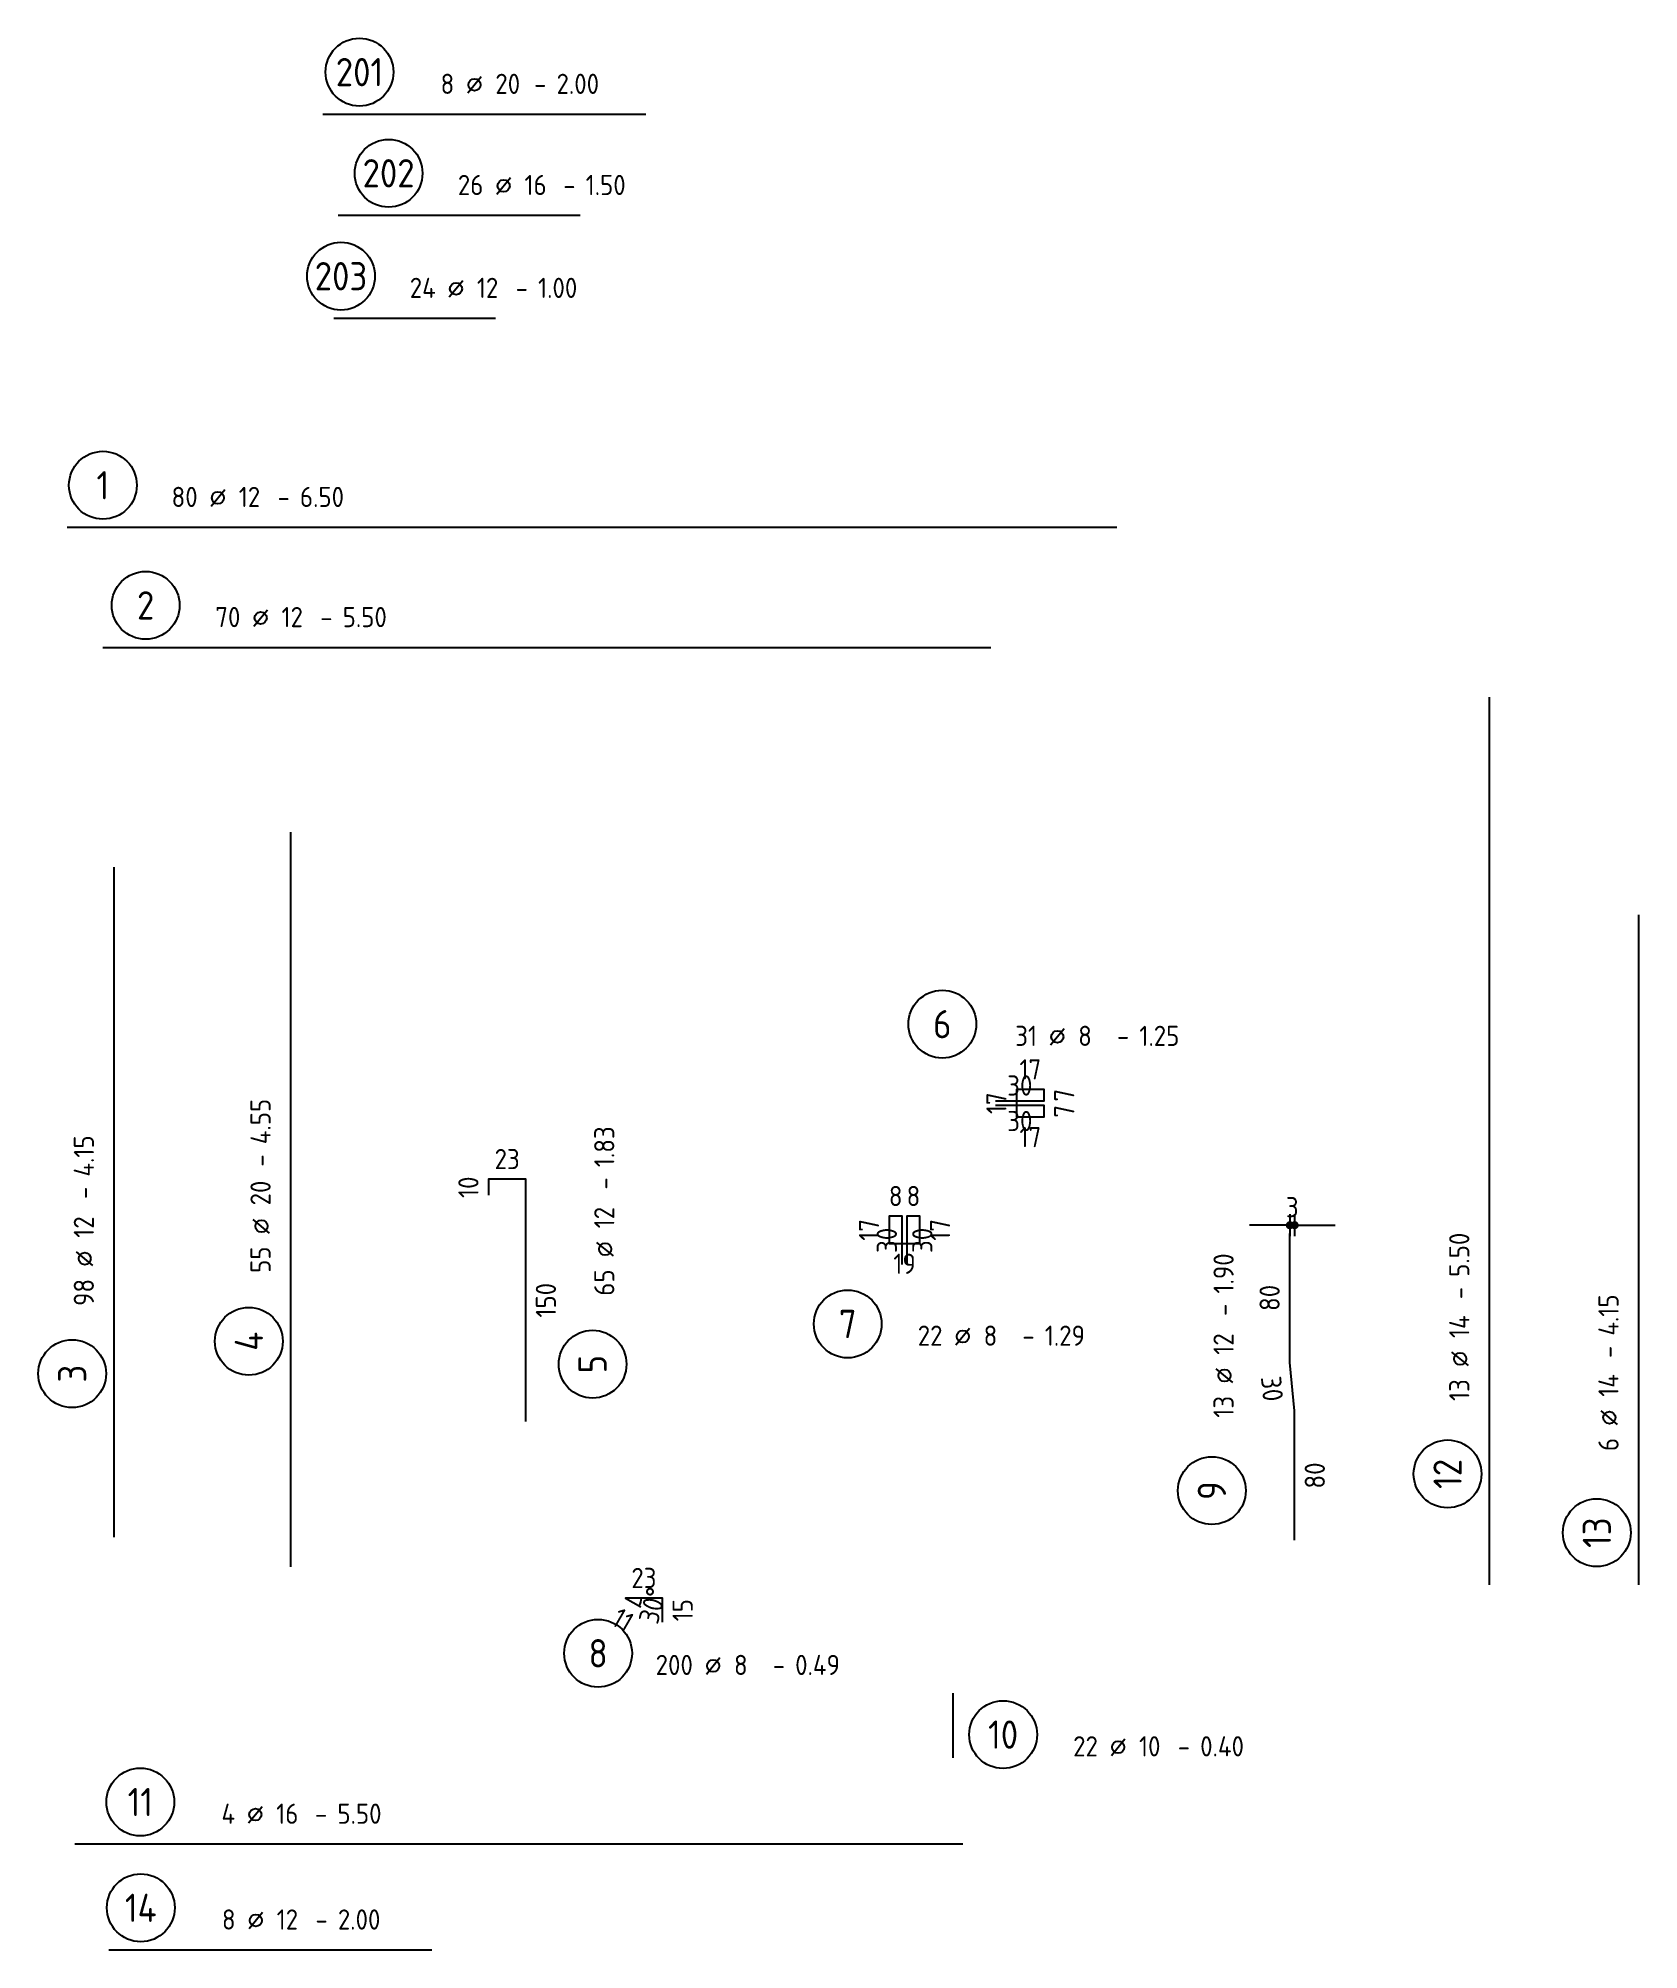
# Model space of a CAD drawing. Extents: x 0 to 57.5, y 0 to 33.7.
# Drawn here: x 47.58 to 57.49, y 16.58 to 28.42 of the extents above; entities that cross this region are included whole.
import ezdxf
from ezdxf.enums import TextEntityAlignment as Align

# ---------------------------------------------------------------- set-up
doc = ezdxf.new("R2010")
doc.units = 0
doc.header["$LTSCALE"] = 0.5
doc.linetypes.add('AUSGEZOGEN', pattern=[1000.01, 1000, 0.01])
doc.layers.add('MASSE', color=7, linetype='Continuous')
doc.layers.add('RND', color=7, linetype='Continuous')
doc.styles.add('txt', font='isocp.shx')
doc.dimstyles.new('DOT_I', dxfattribs={"dimscale": 0.5, "dimtxt": 0.25, "dimasz": 0.25, "dimexe": 0.1, "dimexo": 0.3, "dimgap": 0.1, "dimtad": 1, "dimdec": 3, "dimzin": 3, "dimtxsty": 'txt', "dimblk": 'DOT', "dimblk1": 'DOT', "dimblk2": 'DOT', "dimsah": 1, "dimcen": 0.1, "dimse1": 1, "dimse2": 1, "dimazin": 0, "dimtfac": 1, "dimtdec": 4, "dimtix": 1, "dimtmove": 2, "dimatfit": 3, "dimfxl": 0, "dimtvp": 1, "dimtolj": 1, "dimtzin": 0, "dimarcsym": 0})

msp = doc.modelspace()

# ---------------------------------------------------------------- texts
at = {"layer": 'RND', "color": 7, "linetype": 'AUSGEZOGEN', "style": 'txt'}
for s, p in [('17', (53.72165, 22.03666)), ('30', (53.65665, 21.93666)), ('30', (53.65665, 21.71666)), ('17', (53.72165, 21.61666)), ('23', (50.48119, 21.48122)), ('8', (52.88769, 21.25216)), ('8', (52.99769, 21.25216)), ('19', (52.94269, 20.83216)), ('23', (51.32818, 18.88624))]:
    msp.add_text(s, height=0.125, dxfattribs=at).set_placement(p, align=Align.MIDDLE)
for s, rotation, p in [('17', 90, (53.51165, 21.82666)), ('7', 90, (53.93165, 21.87666)), ('7', 90, (53.93165, 21.77666)), ('10', 90, (50.24119, 21.30622)), ('17', 90, (52.72269, 21.04216)), ('17', 90, (53.16269, 21.04216)), ('30', 90, (52.83269, 20.97716)), ('30', 90, (53.05269, 20.97716)), ('150', 90, (50.72119, 20.60622)), ('80', 90, (55.20352, 20.6208)), ('30', 275.710593, (55.21914, 20.05836)), ('80', 90, (55.48352, 19.5208)), ('15', 90, (51.56818, 18.68624)), ('11', 330, (51.19831, 18.62549))]:
    msp.add_text(s, height=0.125, rotation=rotation, dxfattribs=at).set_placement(p, align=Align.MIDDLE)

# ---------------------------------------------------------------- blocks, each defined once
blk = doc.blocks.new('RND_AUSZ')
at = {"layer": 'RND', "color": 7, "linetype": 'Continuous'}
blk.add_line((1.341, 0.262), (1.509, 0.466), dxfattribs=at)
at = {"layer": 'RND', "color": 1, "linetype": 'Continuous'}
blk.add_circle((0, 0.52), 0.42, dxfattribs=at)
at = {"layer": 'RND', "color": 7, "linetype": 'Continuous'}
blk.add_circle((1.425, 0.364), 0.075, dxfattribs=at)
at = {"layer": 'RND', "color": 7, "linetype": 'Continuous', "style": 'txt'}
blk.add_text('-', height=0.25, dxfattribs=at).set_placement((2.163, 0.25))
for tag, p in [('WIEOFT', (-0.536, 0.25)), ('STK', (1.174, 0.25))]:
    blk.add_attdef(tag, text='', height=0.25, dxfattribs=at).set_placement(p, align=Align.RIGHT)
at = {"layer": 'RND', "color": 1, "linetype": 'Continuous', "style": 'txt'}
blk.add_attdef('POS', text='', height=0.35, dxfattribs=at).set_placement((0, 0.52), align=Align.MIDDLE)
at = {"layer": 'RND', "color": 7, "linetype": 'Continuous', "style": 'txt'}
for tag, p in [('DS', (1.683, 0.25)), ('LANG', (2.441, 0.25)), ('TEXT', (3.669, 0.25))]:
    blk.add_attdef(tag, p, '', height=0.25, dxfattribs=at)
blk = doc.blocks.new('*D18')
at = {"layer": 'Defpoints', "color": 0, "linetype": 'AUSGEZOGEN', "transparency": 16777216}
for p in [(51.213, 18.761), (51.261, 18.734), (51.307, 18.727), (51.328, 18.761)]:
    blk.add_point(p, dxfattribs=at)
at = {"layer": 'RND', "color": 0, "linetype": 'AUSGEZOGEN', "lineweight": -2, "transparency": 16777216}
blk.add_arc((51.213, 18.761), 0.1, 330, 0, dxfattribs=at)
at = {"layer": 'RND', "color": 0, "linetype": 'AUSGEZOGEN', "transparency": 16777216, "insert": (51.382, 18.716), "char_height": 0.125, "attachment_point": 5, "rotation": 75, "style": 'txt'}
blk.add_mtext('\\A1;30°', dxfattribs=at)
blk = doc.blocks.new('DOT')
at = {"layer": 'MASSE', "color": 7, "linetype": 'Continuous'}
for p, q in [((0, 0), (-1, 0)), ((0, 0.54), (0, -0.54))]:
    blk.add_line(p, q, dxfattribs=at)
at = {"layer": 'MASSE', "color": 7, "linetype": 'Continuous', "const_width": 0.2}
blk.add_lwpolyline([(-0.1, 0, 1), (0.1, 0, 1)], format="xyb", close=True, dxfattribs=at)
blk = doc.blocks.new('*D19')
at = {"layer": 'Defpoints', "color": 0, "linetype": 'AUSGEZOGEN', "transparency": 16777216}
for p in [(55.329, 21.071), (55.359, 21.071), (55.359, 21.071)]:
    blk.add_point(p, dxfattribs=at)
at = {"layer": 'RND', "color": 0, "linetype": 'AUSGEZOGEN', "lineweight": -2, "transparency": 16777216}
for p, q in [((55.204, 21.071), (55.079, 21.071)), ((55.329, 21.071), (55.359, 21.071)), ((55.484, 21.071), (55.609, 21.071))]:
    blk.add_line(p, q, dxfattribs=at)
at = {"layer": 'RND', "color": 0, "linetype": 'AUSGEZOGEN', "lineweight": -2, "transparency": 16777216, "xscale": 0.125, "yscale": 0.125, "zscale": 0.125}
blk.add_blockref('DOT', (55.329, 21.071), dxfattribs=at)
at = {"layer": 'RND', "color": 0, "linetype": 'AUSGEZOGEN', "lineweight": -2, "transparency": 16777216, "xscale": 0.125, "yscale": 0.125, "zscale": 0.125, "rotation": 180}
blk.add_blockref('DOT', (55.359, 21.071), dxfattribs=at)
at = {"layer": 'RND', "color": 0, "linetype": 'AUSGEZOGEN', "transparency": 16777216, "insert": (55.344, 21.183), "char_height": 0.125, "attachment_point": 5, "style": 'txt'}
blk.add_mtext('\\A1;3', dxfattribs=at)

# ---------------------------------------------------------------- dimensions: what is measured, and where the dimension line sits
at = {"layer": 'RND', "color": 7, "linetype": 'AUSGEZOGEN'}
dim = msp.add_linear_dim(base=(55.35852, 21.0708), p1=(55.32852, 21.0708), p2=(55.35852, 21.0708), dimstyle='DOT_I', override={"dimdec": 0, "dimlfac": 100, "dimrnd": 0.0005}, dxfattribs=at)
dim.commit()
dim.dimension.update_dxf_attribs({"geometry": '*D19', "text_midpoint": (55.34352, 21.1833)})
dim = msp.add_angular_dim_3p(base=(51.30715, 18.72704), center=(51.21318, 18.76124), p1=(51.26081, 18.73374), p2=(51.32818, 18.76124), dimstyle='DOT_I', override={"dimdec": 4, "dimadec": 0}, dxfattribs=at)
dim.commit()
dim.dimension.update_dxf_attribs({"geometry": '*D18', "text_midpoint": (51.38222, 18.71595), "dimtype": 165})

# ---------------------------------------------------------------- linework, layer by layer
at = {"layer": 'RND', "color": 1, "linetype": 'AUSGEZOGEN'}
for points in [[(49.33966, 27.9538), (51.33966, 27.9538)], [(49.43404, 27.32734), (50.93404, 27.32734)], [(49.40844, 26.68998), (50.40844, 26.68998)], [(47.75658, 25.39493), (54.25658, 25.39493)], [(47.97612, 24.65064), (53.47612, 24.65064)], [(56.56598, 18.84276), (56.56598, 24.34276)], [(49.14117, 18.95563), (49.14117, 23.50563)], [(48.04672, 19.13873), (48.04672, 23.28873)], [(57.49028, 18.84276), (57.49028, 22.99276)], [(53.50665, 21.84166), (53.80665, 21.84166), (53.80665, 21.91166), (53.63665, 21.91166), (53.63665, 21.74166), (53.80665, 21.74166), (53.80665, 21.81166), (53.50665, 21.81166)], [(50.59619, 19.85622), (50.59619, 21.35622), (50.36619, 21.35622), (50.36619, 21.25622)], [(52.92769, 20.82716), (52.92769, 21.12716), (52.84769, 21.12716), (52.84769, 20.95716), (53.03769, 20.95716), (53.03769, 21.12716), (52.95769, 21.12716), (52.95769, 20.82716)], [(55.35852, 19.1208), (55.35852, 19.9208), (55.32852, 20.2208), (55.32852, 21.0208)], [(51.44318, 18.61124), (51.44318, 18.76124), (51.21318, 18.76124), (51.30844, 18.70624)], [(53.24438, 17.77159), (53.24438, 18.17159)], [(47.80383, 17.23818), (53.30383, 17.23818)], [(48.01464, 16.58288), (50.01464, 16.58288)]]:
    msp.add_lwpolyline(points, dxfattribs=at)

# ---------------------------------------------------------------- block references
at = {"layer": 'RND', "color": 1, "linetype": 'AUSGEZOGEN', "xscale": 0.5, "yscale": 0.5, "zscale": 0.5}
for p, values in [((49.5665, 27.9538), {'POS': '201', 'STK': '8', 'DS': '20', 'LANG': '2.00'}), ((52.59069, 20.19951), {'POS': '7', 'STK': '22', 'DS': '8', 'LANG': '1.29'}), ((51.04453, 18.15971), {'POS': '8', 'STK': '200', 'DS': '8', 'LANG': '0.49'}), ((48.21206, 16.58288), {'POS': '14', 'STK': '8', 'DS': '12', 'LANG': '2.00'})]:
    msp.add_blockref('RND_AUSZ', p, dxfattribs=at).add_auto_attribs(values)
at = {"layer": 'RND', "color": 102, "linetype": 'AUSGEZOGEN', "xscale": 0.5, "yscale": 0.5, "zscale": 0.5}
msp.add_blockref('RND_AUSZ', (49.74682, 27.32734), dxfattribs=at).add_auto_attribs({'POS': '202', 'STK': '26', 'DS': '16', 'LANG': '1.50'})
at = {"layer": 'RND', "color": 7, "linetype": 'AUSGEZOGEN', "xscale": 0.5, "yscale": 0.5, "zscale": 0.5}
for p, values in [((49.45198, 26.68998), {'POS': '203', 'STK': '24', 'DS': '12', 'LANG': '1.00'}), ((47.97718, 25.39493), {'POS': '1', 'STK': '80', 'DS': '12', 'LANG': '6.50'}), ((48.24191, 24.65064), {'POS': '2', 'STK': '70', 'DS': '12', 'LANG': '5.50'}), ((53.17647, 22.05664), {'POS': '6', 'STK': '31', 'DS': '8', 'LANG': '1.25'}), ((53.55319, 17.65576), {'POS': '10', 'STK': '22', 'DS': '10', 'LANG': '0.40'}), ((48.20919, 17.23818), {'POS': '11', 'STK': '4', 'DS': '16', 'LANG': '5.50'})]:
    msp.add_blockref('RND_AUSZ', p, dxfattribs=at).add_auto_attribs(values)
at = {"layer": 'RND', "color": 1, "linetype": 'AUSGEZOGEN', "xscale": 0.5, "yscale": 0.5, "zscale": 0.5, "rotation": 90}
msp.add_blockref('RND_AUSZ', (49.14117, 20.35227), dxfattribs=at).add_auto_attribs({'POS': '4', 'STK': '55', 'DS': '20', 'LANG': '4.55'})
at = {"layer": 'RND', "color": 7, "linetype": 'AUSGEZOGEN', "xscale": 0.5, "yscale": 0.5, "zscale": 0.5, "rotation": 90}
for p, values in [((51.27026, 20.21029), {'POS': '5', 'STK': '65', 'DS': '12', 'LANG': '1.83'}), ((48.04672, 20.15169), {'POS': '3', 'STK': '98', 'DS': '12', 'LANG': '4.15'}), ((56.56598, 19.53071), {'POS': '12', 'STK': '13', 'DS': '14', 'LANG': '5.50'}), ((55.10606, 19.42724), {'POS': '9', 'STK': '13', 'DS': '12', 'LANG': '1.90'}), ((57.49028, 19.16657), {'POS': '13', 'STK': '6', 'DS': '14', 'LANG': '4.15'})]:
    msp.add_blockref('RND_AUSZ', p, dxfattribs=at).add_auto_attribs(values)

msp.set_redraw_order([(e.dxf.handle, doc.entitydb.next_handle()) for e in msp.query("TEXT MTEXT ATTDEF DIMENSION ARC_DIMENSION")])  # texts and dimensions are drawn at this point

doc.saveas('drawing.dxf')
